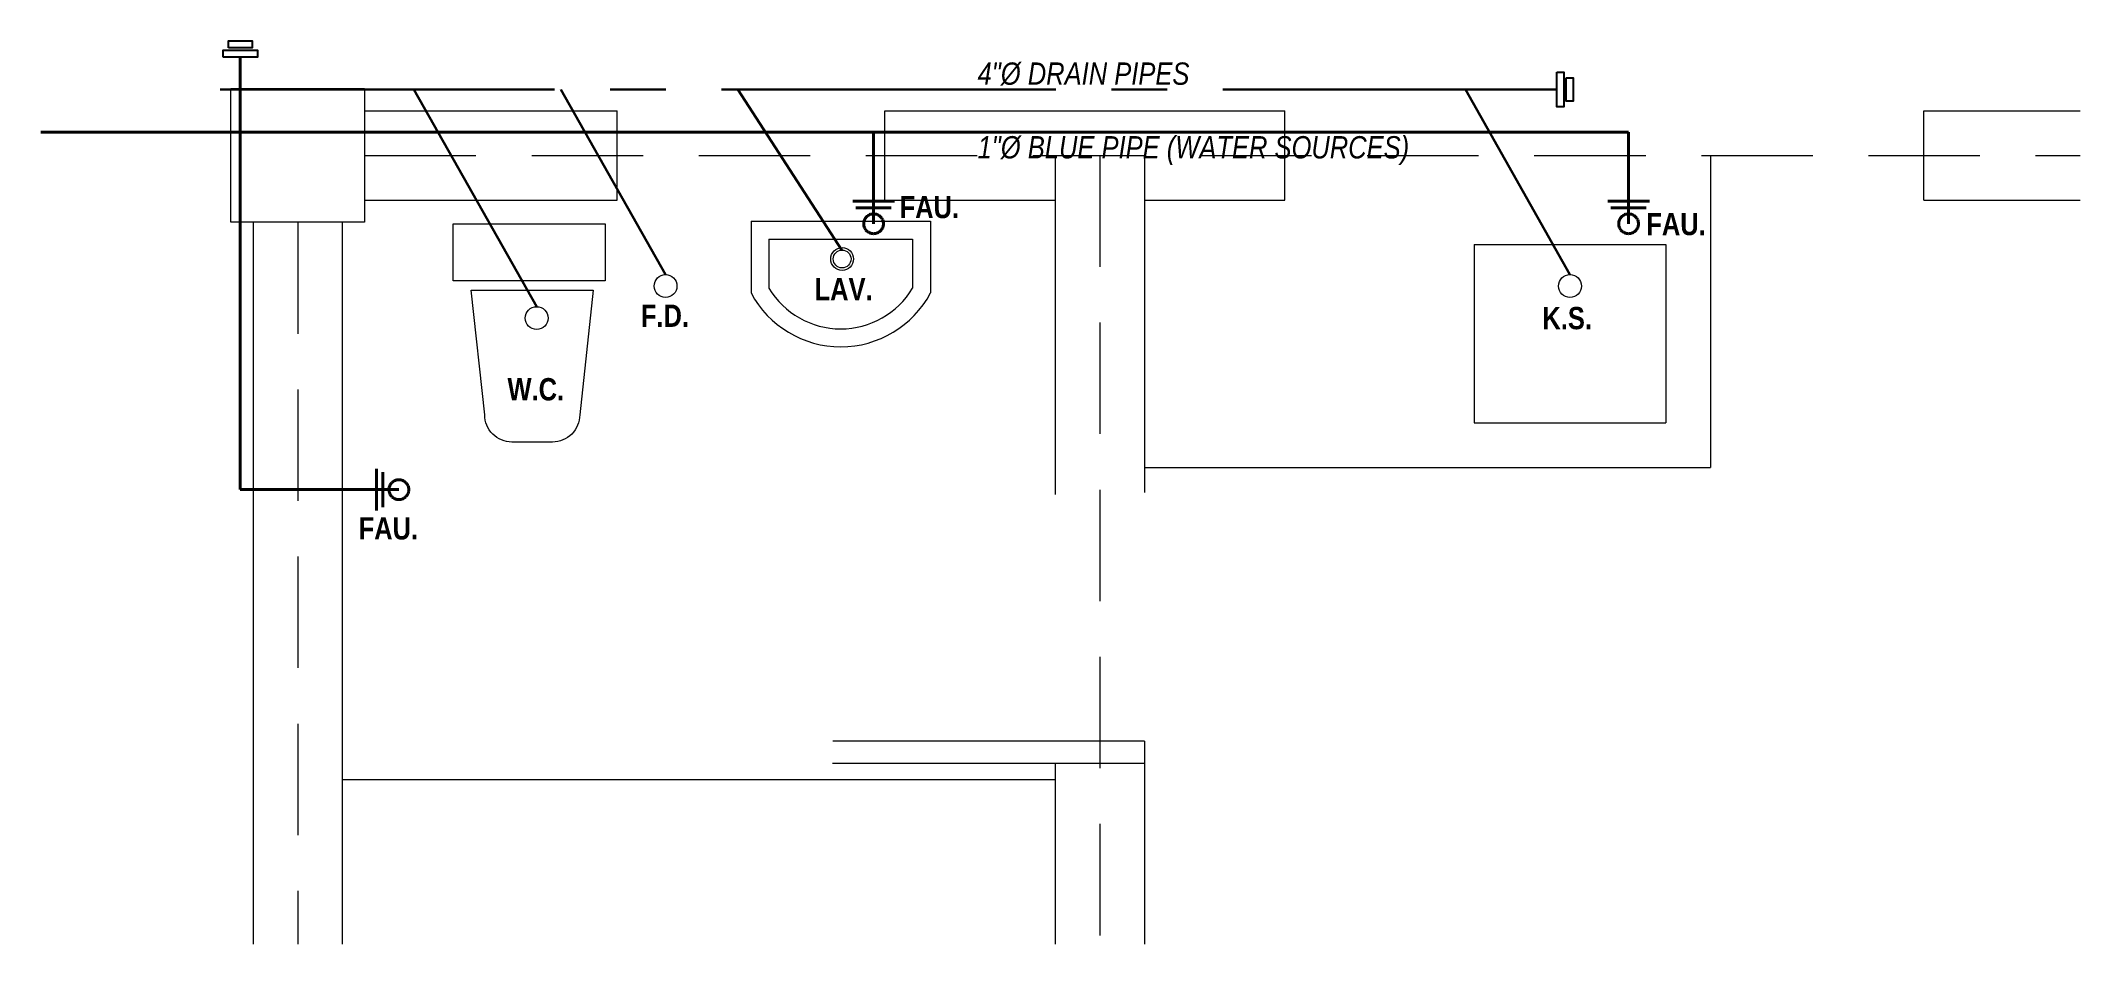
# Model space of a CAD drawing. Header units: metres. Extents: x -460 to 31334, y -1777 to 24987.
# Drawn here: x 256.115 to 260.691, y -749.45 to -747.423 of the extents above; entities that cross this region are included whole.
import ezdxf

# ---------------------------------------------------------------- set-up
doc = ezdxf.new("R2010")
doc.units = ezdxf.units.M
doc.header["$MEASUREMENT"] = 0
doc.linetypes.add('CENTER2', pattern=[1.125, 0.75, -0.125, 0.125, -0.125])
doc.linetypes.add('DASHED2', pattern=[0.375, 0.25, -0.125])
doc.layers.add('01 FURNITURE', color=8, linetype='Continuous')
doc.layers.add('Anno_Flr. Level', color=1, linetype='Continuous')
doc.styles.get("Standard").update_dxf_attribs({"font": 'arial.ttf'})

msp = doc.modelspace()

# ---------------------------------------------------------------- texts
at = {"layer": 'Anno_Flr. Level', "color": 1, "lineweight": 9, "char_height": 0.05, "attachment_point": 1}
for s, insert, width in [('\\A1;{\\fArial Narrow|b0|i1|c0|p34;4"%%C DRAIN PIPES }', (258.21703, -747.47125), 0.9416715), ('\\A1;{\\fArial Narrow|b0|i1|c0|p34;1"%%C BLUE PIPE (WATER SOURCES)}', (258.21703, -747.63655), 1.0426666), ('\\A1;{\\fArial Narrow|b1|i0|c0|p34;FAU.}', (258.04197, -747.77057), 0.0597382), ('\\A1;{\\fArial Narrow|b1|i0|c0|p34;FAU.}', (259.71767, -747.80878), 0.0597382), ('\\A1;{\\fArial Narrow|b1|i0|c0|p34;LAV.}', (257.85118, -747.95491), 0.0597382), ('\\A1;{\\fArial Narrow|b1|i0|c0|p34;F.D. }', (257.46133, -748.01446), 0.0597382), ('\\A1;{\\fArial Narrow|b1|i0|c0|p34;K.S.}', (259.48443, -748.01978), 0.0597382), ('\\A1;{\\fArial Narrow|b1|i0|c0|p34;W.C. }', (257.16211, -748.17948), 0.0597382), ('\\A1;{\\fArial Narrow|b1|i0|c0|p34;FAU.}', (256.82801, -748.49158), 0.0597382)]:
    msp.add_mtext(s, dxfattribs=dict(at, insert=insert, width=width))

# ---------------------------------------------------------------- linework, layer by layer
at = {"color": 18, "lineweight": 18, "true_color": 0x000000}
msp.add_lwpolyline([(257.03994, -747.83299), (257.38124, -747.83299), (257.38124, -747.96115), (257.03994, -747.96115)], close=True, dxfattribs=at)
msp.add_lwpolyline([(257.08055, -747.98182), (257.35469, -747.98182), (257.32414, -748.26179, -0.4142136), (257.26305, -748.32289), (257.17219, -748.32289, -0.4142136), (257.1111, -748.26179)], format="xyb", close=True, dxfattribs=at)
at = {"layer": '01 FURNITURE', "color": 3, "linetype": 'Continuous', "lineweight": 40}
for p, q in [((256.56249, -747.45909), (256.56249, -748.42979)), ((259.67796, -747.62751), (256.11485, -747.62751))]:
    msp.add_line(p, q, dxfattribs=at)
at = {"layer": '01 FURNITURE', "color": 4, "linetype": 'CENTER2', "lineweight": 30}
for p, q in [((259.51729, -747.53196), (256.46386, -747.53196)), ((257.22769, -748.0192), (256.95234, -747.53196)), ((257.51687, -747.94734), (257.28213, -747.53196)), ((257.91273, -747.89215), (257.67888, -747.53196)), ((259.54642, -747.94734), (259.31168, -747.53196))]:
    msp.add_line(p, q, dxfattribs=at)
at = {"layer": '01 FURNITURE', "color": 18, "lineweight": 18, "true_color": 0x000000}
for p, q in [((256.84142, -747.57986), (257.40863, -747.57986)), ((257.40863, -747.77986), (257.40863, -747.57986)), ((258.00863, -747.57986), (258.90638, -747.57986)), ((258.00863, -747.77986), (258.00863, -747.57986)), ((258.90638, -747.77986), (258.90638, -747.57986)), ((260.34031, -747.57986), (260.69142, -747.57986)), ((260.34031, -747.77986), (260.34031, -747.57986)), ((258.39142, -747.67986), (258.39142, -748.44088)), ((258.59142, -747.67986), (258.59142, -748.43613)), ((259.86142, -747.67986), (259.86142, -748.37986)), ((256.84142, -747.77986), (257.40863, -747.77986)), ((258.00863, -747.77986), (258.39142, -747.77986)), ((258.59142, -747.77986), (258.90638, -747.77986)), ((260.34031, -747.77986), (260.69142, -747.77986)), ((256.59142, -747.82986), (256.59142, -749.44971)), ((256.79142, -747.82986), (256.79142, -749.44971)), ((257.70863, -747.82727), (258.11144, -747.82727)), ((257.70863, -747.82727), (257.70863, -747.98839)), ((258.11144, -747.82727), (258.11144, -747.98839)), ((257.74891, -747.86755), (258.07116, -747.86755)), ((257.74891, -747.86755), (257.74891, -747.9778)), ((258.07116, -747.86755), (258.07116, -747.9778)), ((259.33142, -747.87986), (259.33142, -748.27986)), ((259.33142, -747.87986), (259.76142, -747.87986)), ((259.76142, -747.87986), (259.76142, -748.27986)), ((259.33142, -748.27986), (259.76142, -748.27986)), ((258.59142, -748.37986), (259.86142, -748.37986)), ((258.59142, -748.99432), (257.89256, -748.99432)), ((258.59142, -748.99432), (258.59142, -749.44971)), ((258.59142, -749.04432), (257.89142, -749.04432)), ((258.39142, -749.04432), (258.39142, -749.44971)), ((256.79142, -749.07986), (258.39142, -749.07986))]:
    msp.add_line(p, q, dxfattribs=at)
at = {"layer": '01 FURNITURE', "color": 3, "linetype": 'CENTER2', "lineweight": 40}
for p, q in [((257.98373, -747.62751), (257.98373, -747.83316)), ((259.67796, -747.62751), (259.67796, -747.83316)), ((257.9371, -747.78267), (258.03035, -747.78267)), ((257.9441, -747.79717), (258.02336, -747.79717)), ((259.63133, -747.78267), (259.72458, -747.78267)), ((259.63833, -747.79717), (259.71759, -747.79717)), ((256.8679, -748.47641), (256.8679, -748.38316)), ((256.88241, -748.46942), (256.88241, -748.39016)), ((256.56249, -748.42979), (256.91839, -748.42979))]:
    msp.add_line(p, q, dxfattribs=at)
at = {"layer": '01 FURNITURE', "color": 250, "linetype": 'DASHED2', "lineweight": 18}
msp.add_line((256.84142, -747.67986), (260.69142, -747.67986), dxfattribs=at)
at = {"layer": '01 FURNITURE', "color": 18, "linetype": 'DASHED2', "lineweight": 18, "true_color": 0x000000}
for p, q in [((258.49142, -747.67986), (258.49142, -749.44971)), ((256.69142, -747.82986), (256.69142, -749.44971))]:
    msp.add_line(p, q, dxfattribs=at)
at = {"layer": '01 FURNITURE', "color": 1, "lineweight": 25}
for points in [[(256.52379, -747.45909), (256.52379, -747.44341), (256.60119, -747.44341), (256.60119, -747.45909)], [(256.53602, -747.43827), (256.53602, -747.4226), (256.58897, -747.4226), (256.58897, -747.43827)], [(259.51729, -747.49326), (259.53296, -747.49326), (259.53296, -747.57066), (259.51729, -747.57066)], [(259.5381, -747.50549), (259.55378, -747.50549), (259.55378, -747.55844), (259.5381, -747.55844)]]:
    msp.add_lwpolyline(points, close=True, dxfattribs=at)
at = {"layer": '01 FURNITURE', "color": 18, "lineweight": 18, "true_color": 0x000000}
msp.add_lwpolyline([(256.54142, -747.52986), (256.84142, -747.52986), (256.84142, -747.82986), (256.54142, -747.82986), (256.54142, -747.52986)], dxfattribs=at)
at = {"layer": '01 FURNITURE', "color": 3, "linetype": 'CENTER2', "lineweight": 40}
for centre in [(257.98373, -747.83316), (259.67796, -747.83316), (256.91839, -748.42979)]:
    msp.add_circle(centre, 0.02226, dxfattribs=at)
at = {"layer": '01 FURNITURE', "color": 4, "lineweight": 9}
for centre in [(257.91306, -747.91216), (257.51687, -747.97289), (259.54642, -747.97289), (257.22769, -748.04475)]:
    msp.add_circle(centre, 0.02555, dxfattribs=at)
at = {"layer": '01 FURNITURE', "color": 18, "lineweight": 18, "true_color": 0x000000}
msp.add_circle((257.91306, -747.91216), 0.02001, dxfattribs=at)
for radius, start, end in [(0.22825, 208.07249, 331.92751), (0.18797, 211.00272, 328.99728)]:
    msp.add_arc((257.91004, -747.88098), radius, start, end, dxfattribs=at)

msp.set_redraw_order([(e.dxf.handle, doc.entitydb.next_handle()) for e in msp.query("TEXT MTEXT ATTDEF DIMENSION ARC_DIMENSION")])  # texts and dimensions are drawn at this point

doc.saveas('drawing.dxf')
